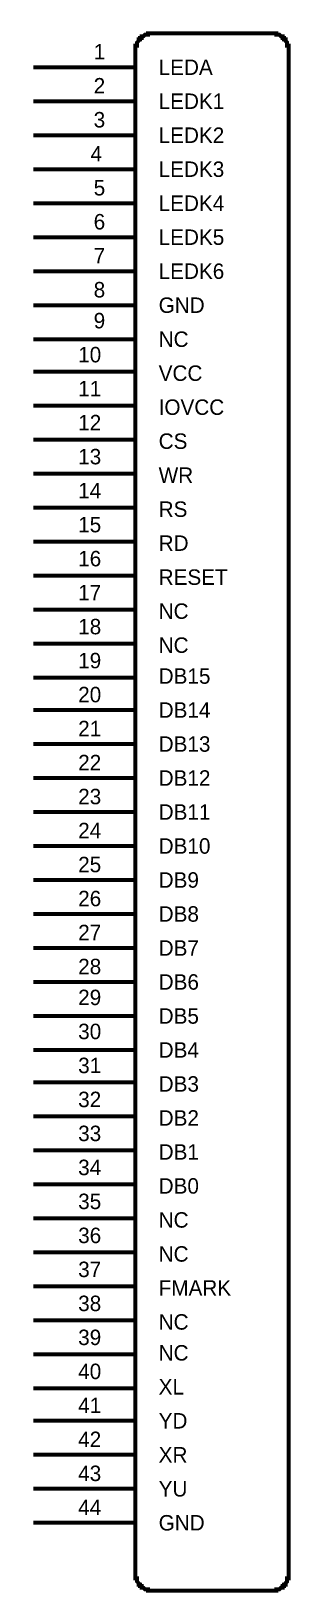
# Model space of a CAD drawing. Header units: inches. Extents: x 0 to 180, y 0 to 180.
# Drawn here: x 89.994 to 90.759, y 85.392 to 90.006 of the extents above; entities that cross this region are included whole.
import ezdxf

# ---------------------------------------------------------------- set-up
doc = ezdxf.new("R2010")
doc.units = ezdxf.units.IN
doc.header["$MEASUREMENT"] = 0
doc.layers.add('Sheet', color=255, linetype='Continuous')

msp = doc.modelspace()

# ---------------------------------------------------------------- texts
at = {"layer": 'Sheet'}
for s, height, p in [('1', 0.0457, (90.1781, 89.9224)), ('LEDA', 0.04566, (90.3698, 89.8767)), ('2', 0.0457, (90.1781, 89.8219)), ('LEDK1', 0.04566, (90.3698, 89.7763)), ('3', 0.0457, (90.1781, 89.7215)), ('LEDK2', 0.04566, (90.3698, 89.6758)), ('4', 0.0457, (90.1689, 89.621)), ('LEDK3', 0.04566, (90.3698, 89.5754)), ('5', 0.0457, (90.1781, 89.5206)), ('LEDK4', 0.04566, (90.3698, 89.4749)), ('6', 0.0457, (90.1781, 89.4201)), ('LEDK5', 0.04566, (90.3698, 89.3745)), ('7', 0.0457, (90.1781, 89.3197)), ('LEDK6', 0.04566, (90.3698, 89.274)), ('8', 0.0457, (90.1781, 89.2192)), ('GND', 0.04566, (90.3698, 89.1736)), ('9', 0.0457, (90.1781, 89.1279)), ('NC', 0.04566, (90.3698, 89.0731)), ('10', 0.04566, (90.1324, 89.0274)), ('VCC', 0.04566, (90.3698, 88.9727)), ('11', 0.04566, (90.1324, 88.927)), ('IOVCC', 0.04566, (90.3698, 88.8722)), ('12', 0.04566, (90.1324, 88.8265)), ('CS', 0.04566, (90.3698, 88.7718)), ('13', 0.04566, (90.1324, 88.7261)), ('WR', 0.04566, (90.3698, 88.6713)), ('14', 0.04566, (90.1324, 88.6256)), ('RS', 0.04566, (90.3698, 88.5708)), ('15', 0.04566, (90.1324, 88.5252)), ('RD', 0.04566, (90.3698, 88.4704)), ('16', 0.04566, (90.1324, 88.4247)), ('RESET', 0.04566, (90.3698, 88.3699)), ('17', 0.04566, (90.1324, 88.3243)), ('NC', 0.04566, (90.3698, 88.2695)), ('18', 0.04566, (90.1324, 88.2238)), ('NC', 0.04566, (90.3698, 88.169)), ('19', 0.04566, (90.1324, 88.1234)), ('DB15', 0.04566, (90.3698, 88.0777)), ('20', 0.04566, (90.1324, 88.0229)), ('DB14', 0.04566, (90.3698, 87.9773)), ('21', 0.04566, (90.1324, 87.9225)), ('DB13', 0.04566, (90.3698, 87.8768)), ('22', 0.04566, (90.1324, 87.822)), ('DB12', 0.04566, (90.3698, 87.7764)), ('23', 0.04566, (90.1324, 87.7216)), ('DB11', 0.04566, (90.3698, 87.6759)), ('24', 0.04566, (90.1324, 87.6211)), ('DB10', 0.04566, (90.3698, 87.5755)), ('25', 0.04566, (90.1324, 87.5207)), ('DB9', 0.04566, (90.3698, 87.475)), ('26', 0.04566, (90.1324, 87.4202)), ('DB8', 0.04566, (90.3698, 87.3746)), ('27', 0.04566, (90.1324, 87.3198)), ('DB7', 0.04566, (90.3698, 87.2741)), ('28', 0.04566, (90.1324, 87.2193)), ('DB6', 0.04566, (90.3698, 87.1737)), ('29', 0.04566, (90.1324, 87.128)), ('DB5', 0.04566, (90.3698, 87.0732)), ('30', 0.04566, (90.1324, 87.0275)), ('DB4', 0.04566, (90.3698, 86.9728)), ('31', 0.04566, (90.1324, 86.9271)), ('DB3', 0.04566, (90.3698, 86.8723)), ('32', 0.04566, (90.1324, 86.8266)), ('DB2', 0.04566, (90.3698, 86.7719)), ('33', 0.04566, (90.1324, 86.7262)), ('DB1', 0.04566, (90.3698, 86.6714)), ('34', 0.04566, (90.1324, 86.6257)), ('DB0', 0.04566, (90.3698, 86.571)), ('35', 0.04566, (90.1324, 86.5253)), ('NC', 0.04566, (90.3698, 86.4705)), ('36', 0.04566, (90.1324, 86.4248)), ('NC', 0.04566, (90.3698, 86.37)), ('37', 0.04566, (90.1324, 86.3244)), ('FMARK', 0.04566, (90.3698, 86.2696)), ('38', 0.04566, (90.1324, 86.2239)), ('NC', 0.04566, (90.3698, 86.1691)), ('39', 0.04566, (90.1324, 86.1235)), ('NC', 0.04566, (90.3698, 86.0778)), ('40', 0.04566, (90.1324, 86.023)), ('XL', 0.04566, (90.3698, 85.9774)), ('41', 0.04566, (90.1324, 85.9226)), ('YD', 0.04566, (90.3698, 85.8769)), ('42', 0.04566, (90.1324, 85.8221)), ('XR', 0.04566, (90.3698, 85.7765)), ('43', 0.04566, (90.1324, 85.7217)), ('YU', 0.04566, (90.3698, 85.676)), ('44', 0.04566, (90.1324, 85.6212)), ('GND', 0.04566, (90.3698, 85.5756))]:
    msp.add_text(s, height=height, dxfattribs=at).set_placement(p)

# ---------------------------------------------------------------- linework, layer by layer
at = {"layer": 'Sheet'}
for points in [[(90.3014, 89.9498, 0.0118, 0.0118, 0), (90.3014, 89.9543, 0.0118, 0.0118, 0), (90.3014, 89.9543, 0.0118, 0.0118, 0), (90.3014, 89.9589, 0.0118, 0.0118, 0), (90.3014, 89.9589, 0.0118, 0.0118, 0), (90.3014, 89.9635, 0.0118, 0.0118, 0), (90.3059, 89.9635, 0.0118, 0.0118, 0), (90.3059, 89.968, 0.0118, 0.0118, 0), (90.3059, 89.968, 0.0118, 0.0118, 0), (90.3059, 89.9726, 0.0118, 0.0118, 0), (90.3059, 89.9726, 0.0118, 0.0118, 0), (90.3105, 89.9772, 0.0118, 0.0118, 0), (90.3105, 89.9772, 0.0118, 0.0118, 0), (90.3105, 89.9817, 0.0118, 0.0118, 0), (90.3151, 89.9817, 0.0118, 0.0118, 0), (90.3151, 89.9817, 0.0118, 0.0118, 0), (90.3151, 89.9863, 0.0118, 0.0118, 0), (90.3196, 89.9863, 0.0118, 0.0118, 0), (90.3196, 89.9863, 0.0118, 0.0118, 0), (90.3196, 89.9909, 0.0118, 0.0118, 0), (90.3242, 89.9909, 0.0118, 0.0118, 0), (90.3242, 89.9909, 0.0118, 0.0118, 0), (90.3288, 89.9954, 0.0118, 0.0118, 0), (90.3288, 89.9954, 0.0118, 0.0118, 0), (90.3333, 89.9954, 0.0118, 0.0118, 0), (90.3333, 89.9954, 0.0118, 0.0118, 0), (90.3379, 89.9954, 0.0118, 0.0118, 0), (90.3379, 90, 0.0118, 0.0118, 0), (90.3424, 90, 0.0118, 0.0118, 0), (90.3424, 90, 0.0118, 0.0118, 0), (90.347, 90, 0.0118, 0.0118, 0), (90.347, 90, 0.0118, 0.0118, 0), (90.3516, 90, 0.0118, 0.0118, 0)], [(90.3516, 90, 0.0118, 0.0118, 0), (90.7032, 90, 0.0118, 0.0118, 0)], [(90.7032, 90, 0.0118, 0.0118, 0), (90.7077, 90, 0.0118, 0.0118, 0), (90.7077, 90, 0.0118, 0.0118, 0), (90.7123, 90, 0.0118, 0.0118, 0), (90.7123, 90, 0.0118, 0.0118, 0), (90.7169, 90, 0.0118, 0.0118, 0), (90.7169, 89.9954, 0.0118, 0.0118, 0), (90.7214, 89.9954, 0.0118, 0.0118, 0), (90.7214, 89.9954, 0.0118, 0.0118, 0), (90.726, 89.9954, 0.0118, 0.0118, 0), (90.726, 89.9954, 0.0118, 0.0118, 0), (90.7306, 89.9909, 0.0118, 0.0118, 0), (90.7306, 89.9909, 0.0118, 0.0118, 0), (90.7351, 89.9909, 0.0118, 0.0118, 0), (90.7351, 89.9863, 0.0118, 0.0118, 0), (90.7351, 89.9863, 0.0118, 0.0118, 0), (90.7397, 89.9863, 0.0118, 0.0118, 0), (90.7397, 89.9817, 0.0118, 0.0118, 0), (90.7397, 89.9817, 0.0118, 0.0118, 0), (90.7443, 89.9817, 0.0118, 0.0118, 0), (90.7443, 89.9772, 0.0118, 0.0118, 0), (90.7443, 89.9772, 0.0118, 0.0118, 0), (90.7488, 89.9726, 0.0118, 0.0118, 0), (90.7488, 89.9726, 0.0118, 0.0118, 0), (90.7488, 89.968, 0.0118, 0.0118, 0), (90.7488, 89.968, 0.0118, 0.0118, 0), (90.7488, 89.9635, 0.0118, 0.0118, 0), (90.7534, 89.9635, 0.0118, 0.0118, 0), (90.7534, 89.9589, 0.0118, 0.0118, 0), (90.7534, 89.9589, 0.0118, 0.0118, 0), (90.7534, 89.9543, 0.0118, 0.0118, 0), (90.7534, 89.9543, 0.0118, 0.0118, 0), (90.7534, 89.9498, 0.0118, 0.0118, 0)], [(90.3014, 85.4477, 0.0118, 0.0118, 0), (90.3014, 89.9498, 0.0118, 0.0118, 0)], [(90.7534, 89.9498, 0.0118, 0.0118, 0), (90.7534, 89.9498, 0.0118, 0.0118, 0), (90.7534, 89.9498, 0.0118, 0.0118, 0), (90.7534, 89.9498, 0.0118, 0.0118, 0), (90.7534, 89.9498, 0.0118, 0.0118, 0), (90.7534, 89.9498, 0.0118, 0.0118, 0), (90.7534, 89.9498, 0.0118, 0.0118, 0), (90.7534, 89.9498, 0.0118, 0.0118, 0), (90.7534, 89.9498, 0.0118, 0.0118, 0), (90.7534, 89.9498, 0.0118, 0.0118, 0), (90.7534, 89.9498, 0.0118, 0.0118, 0), (90.7534, 89.9498, 0.0118, 0.0118, 0), (90.7534, 89.9498, 0.0118, 0.0118, 0), (90.7534, 89.9498, 0.0118, 0.0118, 0), (90.7534, 89.9498, 0.0118, 0.0118, 0), (90.7534, 89.9498, 0.0118, 0.0118, 0), (90.7534, 89.9498, 0.0118, 0.0118, 0), (90.7534, 89.9498, 0.0118, 0.0118, 0), (90.7534, 89.9498, 0.0118, 0.0118, 0), (90.7534, 89.9498, 0.0118, 0.0118, 0), (90.7534, 89.9498, 0.0118, 0.0118, 0), (90.7534, 89.9498, 0.0118, 0.0118, 0), (90.7534, 89.9498, 0.0118, 0.0118, 0), (90.7534, 89.9498, 0.0118, 0.0118, 0), (90.7534, 89.9498, 0.0118, 0.0118, 0), (90.7534, 89.9498, 0.0118, 0.0118, 0), (90.7534, 89.9498, 0.0118, 0.0118, 0), (90.7534, 89.9498, 0.0118, 0.0118, 0), (90.7534, 89.9498, 0.0118, 0.0118, 0), (90.7534, 89.9498, 0.0118, 0.0118, 0), (90.7534, 89.9498, 0.0118, 0.0118, 0), (90.7534, 89.9498, 0.0118, 0.0118, 0), (90.7534, 89.9498, 0.0118, 0.0118, 0)], [(90.7534, 89.9498, 0.0118, 0.0118, 0), (90.7534, 85.4477, 0.0118, 0.0118, 0)], [(90.3014, 89.8995, 0.0118, 0.0118, 0), (90, 89.8995, 0.0118, 0.0118, 0)], [(90.3014, 89.7991, 0.0118, 0.0118, 0), (90, 89.7991, 0.0118, 0.0118, 0)], [(90.3014, 89.6986, 0.0118, 0.0118, 0), (90, 89.6986, 0.0118, 0.0118, 0)], [(90.3014, 89.5982, 0.0118, 0.0118, 0), (90, 89.5982, 0.0118, 0.0118, 0)], [(90.3014, 89.4977, 0.0118, 0.0118, 0), (90, 89.4977, 0.0118, 0.0118, 0)], [(90.3014, 89.3973, 0.0118, 0.0118, 0), (90, 89.3973, 0.0118, 0.0118, 0)], [(90.3014, 89.2968, 0.0118, 0.0118, 0), (90, 89.2968, 0.0118, 0.0118, 0)], [(90.3014, 89.1964, 0.0118, 0.0118, 0), (90, 89.1964, 0.0118, 0.0118, 0)], [(90.3014, 89.0959, 0.0118, 0.0118, 0), (90, 89.0959, 0.0118, 0.0118, 0)], [(90.3014, 89.0001, 0.0118, 0.0118, 0), (90, 89.0001, 0.0118, 0.0118, 0)], [(90.3014, 88.8996, 0.0118, 0.0118, 0), (90, 88.8996, 0.0118, 0.0118, 0)], [(90.3014, 88.7991, 0.0118, 0.0118, 0), (90, 88.7991, 0.0118, 0.0118, 0)], [(90.3014, 88.6987, 0.0118, 0.0118, 0), (90, 88.6987, 0.0118, 0.0118, 0)], [(90.3014, 88.5982, 0.0118, 0.0118, 0), (90, 88.5982, 0.0118, 0.0118, 0)], [(90.3014, 88.4978, 0.0118, 0.0118, 0), (90, 88.4978, 0.0118, 0.0118, 0)], [(90.3014, 88.3973, 0.0118, 0.0118, 0), (90, 88.3973, 0.0118, 0.0118, 0)], [(90.3014, 88.2969, 0.0118, 0.0118, 0), (90, 88.2969, 0.0118, 0.0118, 0)], [(90.3014, 88.1964, 0.0118, 0.0118, 0), (90, 88.1964, 0.0118, 0.0118, 0)], [(90.3014, 88.096, 0.0118, 0.0118, 0), (90, 88.096, 0.0118, 0.0118, 0)], [(90.3014, 88.0001, 0.0118, 0.0118, 0), (90, 88.0001, 0.0118, 0.0118, 0)], [(90.3014, 87.8996, 0.0118, 0.0118, 0), (90, 87.8996, 0.0118, 0.0118, 0)], [(90.3014, 87.7992, 0.0118, 0.0118, 0), (90, 87.7992, 0.0118, 0.0118, 0)], [(90.3014, 87.6987, 0.0118, 0.0118, 0), (90, 87.6987, 0.0118, 0.0118, 0)], [(90.3014, 87.5983, 0.0118, 0.0118, 0), (90, 87.5983, 0.0118, 0.0118, 0)], [(90.3014, 87.4978, 0.0118, 0.0118, 0), (90, 87.4978, 0.0118, 0.0118, 0)], [(90.3014, 87.3974, 0.0118, 0.0118, 0), (90, 87.3974, 0.0118, 0.0118, 0)], [(90.3014, 87.2969, 0.0118, 0.0118, 0), (90, 87.2969, 0.0118, 0.0118, 0)], [(90.3014, 87.1965, 0.0118, 0.0118, 0), (90, 87.1965, 0.0118, 0.0118, 0)], [(90.3014, 87.096, 0.0118, 0.0118, 0), (90, 87.096, 0.0118, 0.0118, 0)], [(90.3014, 86.9956, 0.0118, 0.0118, 0), (90, 86.9956, 0.0118, 0.0118, 0)], [(90.3014, 86.8997, 0.0118, 0.0118, 0), (90, 86.8997, 0.0118, 0.0118, 0)], [(90.3014, 86.7992, 0.0118, 0.0118, 0), (90, 86.7992, 0.0118, 0.0118, 0)], [(90.3014, 86.6988, 0.0118, 0.0118, 0), (90, 86.6988, 0.0118, 0.0118, 0)], [(90.3014, 86.5983, 0.0118, 0.0118, 0), (90, 86.5983, 0.0118, 0.0118, 0)], [(90.3014, 86.4979, 0.0118, 0.0118, 0), (90, 86.4979, 0.0118, 0.0118, 0)], [(90.3014, 86.3974, 0.0118, 0.0118, 0), (90, 86.3974, 0.0118, 0.0118, 0)], [(90.3014, 86.297, 0.0118, 0.0118, 0), (90, 86.297, 0.0118, 0.0118, 0)], [(90.3014, 86.1965, 0.0118, 0.0118, 0), (90, 86.1965, 0.0118, 0.0118, 0)], [(90.3014, 86.0961, 0.0118, 0.0118, 0), (90, 86.0961, 0.0118, 0.0118, 0)], [(90.3014, 85.9956, 0.0118, 0.0118, 0), (90, 85.9956, 0.0118, 0.0118, 0)], [(90.3014, 85.8998, 0.0118, 0.0118, 0), (90, 85.8998, 0.0118, 0.0118, 0)], [(90.3014, 85.7993, 0.0118, 0.0118, 0), (90, 85.7993, 0.0118, 0.0118, 0)], [(90.3014, 85.6988, 0.0118, 0.0118, 0), (90, 85.6988, 0.0118, 0.0118, 0)], [(90.3014, 85.5984, 0.0118, 0.0118, 0), (90, 85.5984, 0.0118, 0.0118, 0)], [(90.3516, 85.3975, 0.0118, 0.0118, 0), (90.347, 85.3975, 0.0118, 0.0118, 0), (90.347, 85.3975, 0.0118, 0.0118, 0), (90.3424, 85.3975, 0.0118, 0.0118, 0), (90.3424, 85.3975, 0.0118, 0.0118, 0), (90.3379, 85.3975, 0.0118, 0.0118, 0), (90.3379, 85.4021, 0.0118, 0.0118, 0), (90.3333, 85.4021, 0.0118, 0.0118, 0), (90.3333, 85.4021, 0.0118, 0.0118, 0), (90.3288, 85.4021, 0.0118, 0.0118, 0), (90.3288, 85.4021, 0.0118, 0.0118, 0), (90.3242, 85.4066, 0.0118, 0.0118, 0), (90.3242, 85.4066, 0.0118, 0.0118, 0), (90.3196, 85.4066, 0.0118, 0.0118, 0), (90.3196, 85.4112, 0.0118, 0.0118, 0), (90.3196, 85.4112, 0.0118, 0.0118, 0), (90.3151, 85.4112, 0.0118, 0.0118, 0), (90.3151, 85.4158, 0.0118, 0.0118, 0), (90.3151, 85.4158, 0.0118, 0.0118, 0), (90.3105, 85.4158, 0.0118, 0.0118, 0), (90.3105, 85.4203, 0.0118, 0.0118, 0), (90.3105, 85.4203, 0.0118, 0.0118, 0), (90.3059, 85.4249, 0.0118, 0.0118, 0), (90.3059, 85.4249, 0.0118, 0.0118, 0), (90.3059, 85.4295, 0.0118, 0.0118, 0), (90.3059, 85.4295, 0.0118, 0.0118, 0), (90.3059, 85.434, 0.0118, 0.0118, 0), (90.3014, 85.434, 0.0118, 0.0118, 0), (90.3014, 85.4386, 0.0118, 0.0118, 0), (90.3014, 85.4386, 0.0118, 0.0118, 0), (90.3014, 85.4432, 0.0118, 0.0118, 0), (90.3014, 85.4432, 0.0118, 0.0118, 0), (90.3014, 85.4477, 0.0118, 0.0118, 0)], [(90.7534, 85.4477, 0.0118, 0.0118, 0), (90.7534, 85.4432, 0.0118, 0.0118, 0), (90.7534, 85.4432, 0.0118, 0.0118, 0), (90.7534, 85.4386, 0.0118, 0.0118, 0), (90.7534, 85.4386, 0.0118, 0.0118, 0), (90.7534, 85.434, 0.0118, 0.0118, 0), (90.7488, 85.434, 0.0118, 0.0118, 0), (90.7488, 85.4295, 0.0118, 0.0118, 0), (90.7488, 85.4295, 0.0118, 0.0118, 0), (90.7488, 85.4249, 0.0118, 0.0118, 0), (90.7488, 85.4249, 0.0118, 0.0118, 0), (90.7443, 85.4203, 0.0118, 0.0118, 0), (90.7443, 85.4203, 0.0118, 0.0118, 0), (90.7443, 85.4158, 0.0118, 0.0118, 0), (90.7397, 85.4158, 0.0118, 0.0118, 0), (90.7397, 85.4158, 0.0118, 0.0118, 0), (90.7397, 85.4112, 0.0118, 0.0118, 0), (90.7351, 85.4112, 0.0118, 0.0118, 0), (90.7351, 85.4112, 0.0118, 0.0118, 0), (90.7351, 85.4066, 0.0118, 0.0118, 0), (90.7306, 85.4066, 0.0118, 0.0118, 0), (90.7306, 85.4066, 0.0118, 0.0118, 0), (90.726, 85.4021, 0.0118, 0.0118, 0), (90.726, 85.4021, 0.0118, 0.0118, 0), (90.7214, 85.4021, 0.0118, 0.0118, 0), (90.7214, 85.4021, 0.0118, 0.0118, 0), (90.7169, 85.4021, 0.0118, 0.0118, 0), (90.7169, 85.3975, 0.0118, 0.0118, 0), (90.7123, 85.3975, 0.0118, 0.0118, 0), (90.7123, 85.3975, 0.0118, 0.0118, 0), (90.7077, 85.3975, 0.0118, 0.0118, 0), (90.7077, 85.3975, 0.0118, 0.0118, 0), (90.7032, 85.3975, 0.0118, 0.0118, 0)], [(90.7032, 85.3975, 0.0118, 0.0118, 0), (90.3516, 85.3975, 0.0118, 0.0118, 0)]]:
    msp.add_lwpolyline(points, format="xyseb", dxfattribs=at)

msp.set_redraw_order([(e.dxf.handle, doc.entitydb.next_handle()) for e in msp.query("TEXT MTEXT ATTDEF DIMENSION ARC_DIMENSION")])  # texts and dimensions are drawn at this point

doc.saveas('drawing.dxf')
